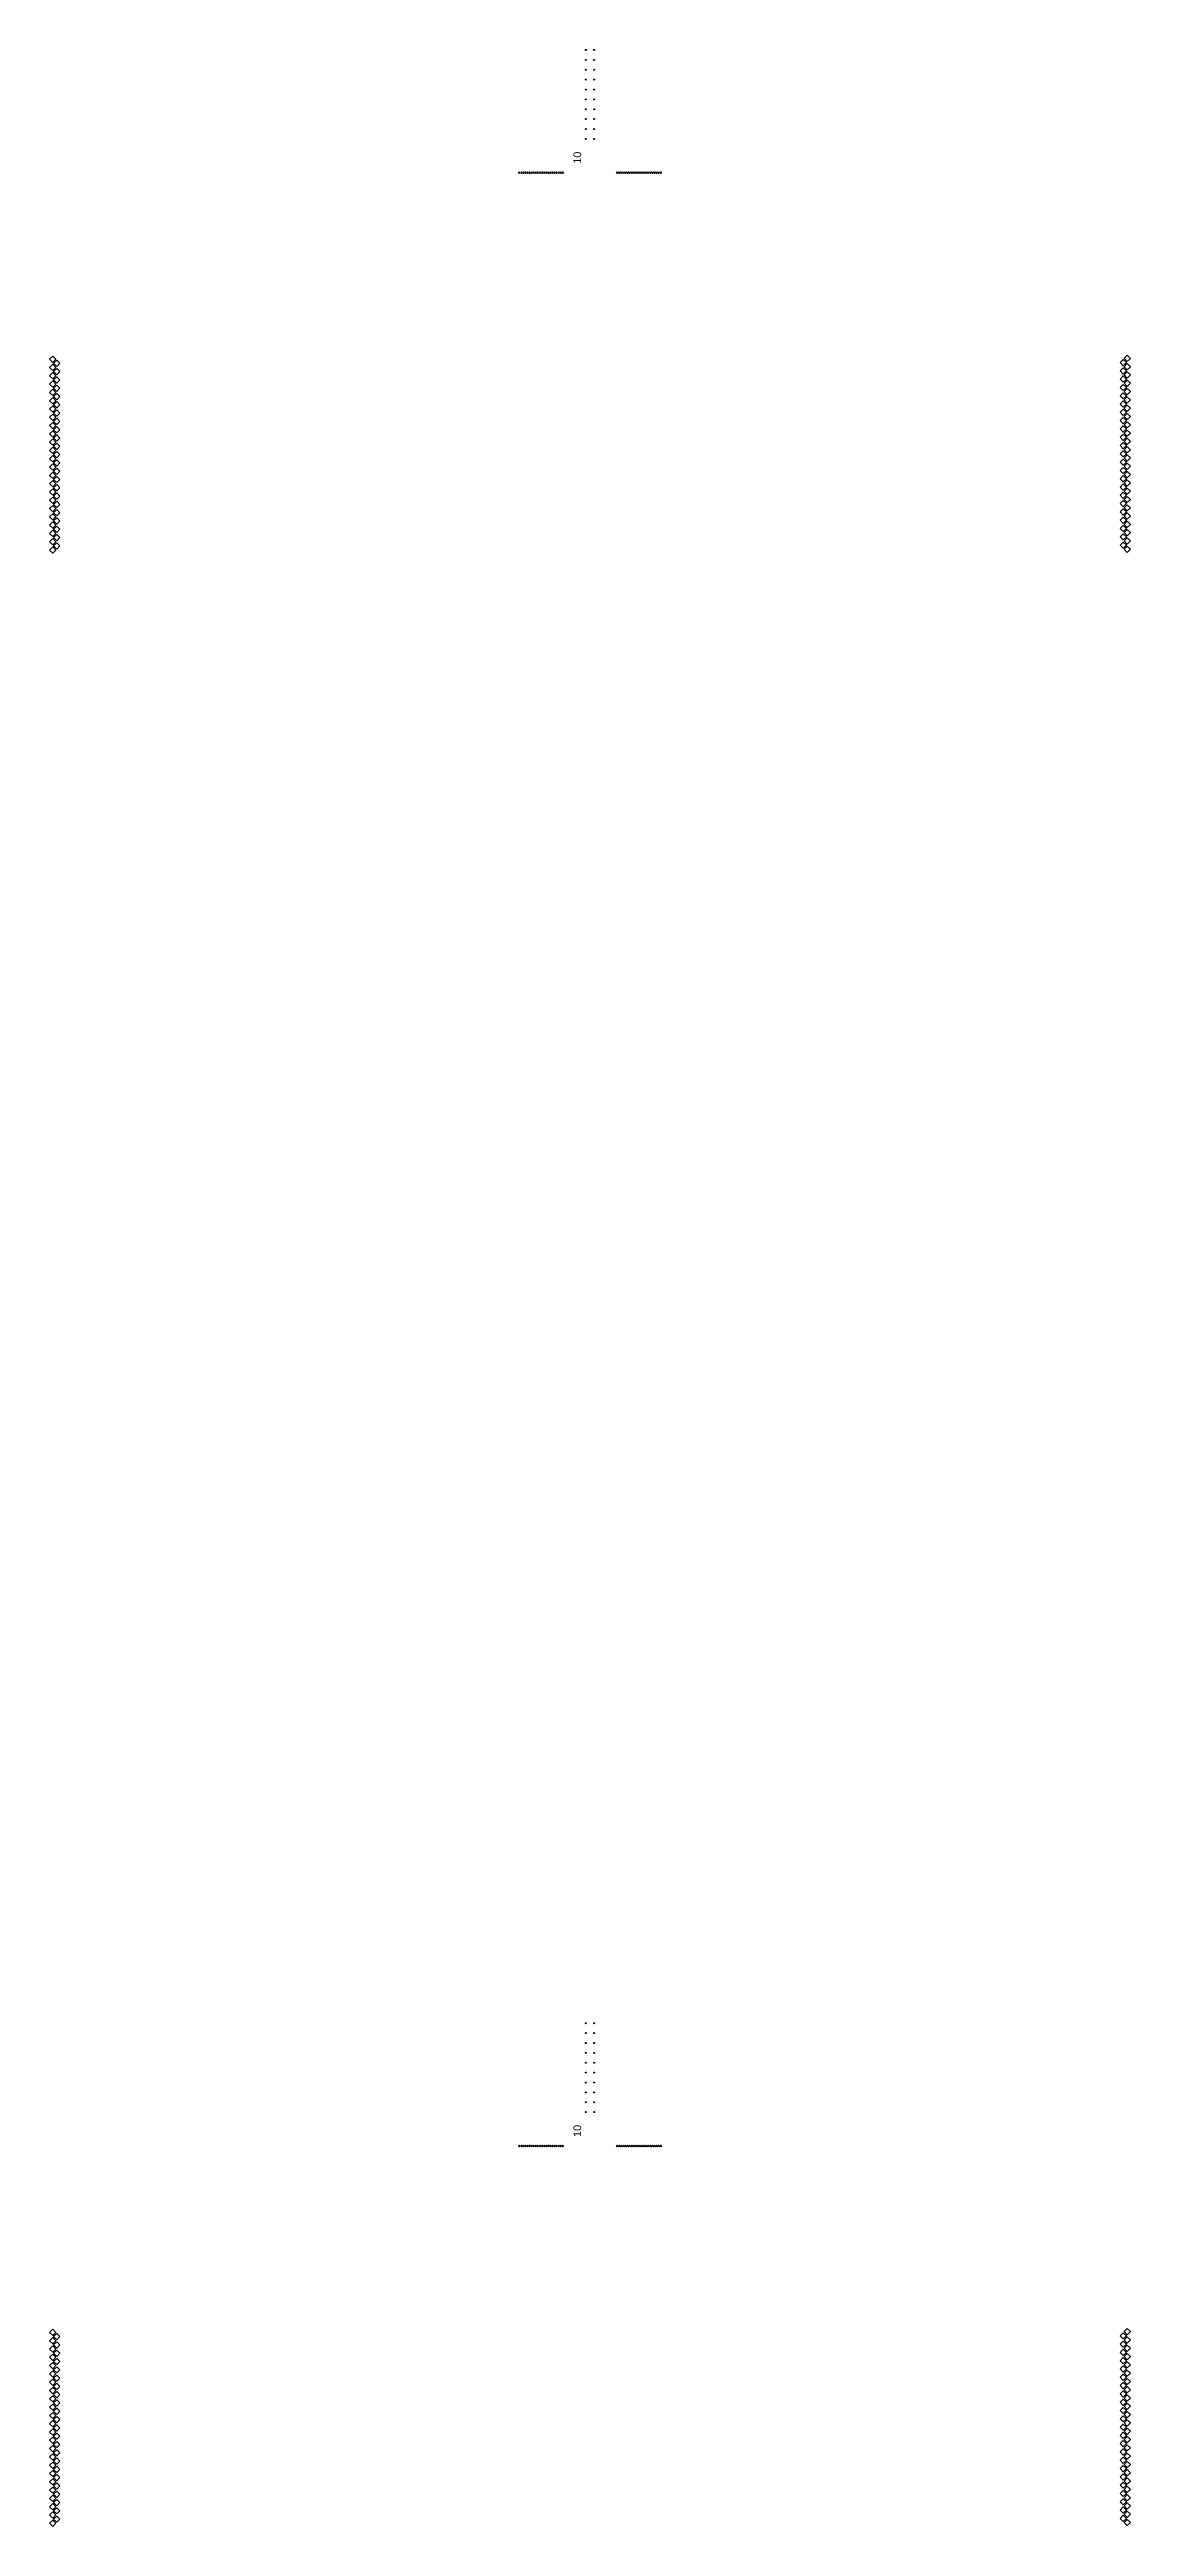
# Model space of a CAD drawing. Header units: inches. Extents: x -5.5 to 5.5, y -35.1 to 35.1.
# Drawn here: x -5.48 to 5.47, y -35.15 to -10.07 of the extents above; entities that cross this region are included whole.
import ezdxf

# ---------------------------------------------------------------- set-up
doc = ezdxf.new("R2010")
doc.units = ezdxf.units.IN
doc.header["$MEASUREMENT"] = 0
doc.styles.get("Standard").update_dxf_attribs({"font": 'arial.ttf'})

msp = doc.modelspace()

# ---------------------------------------------------------------- texts
at = {"char_height": 0.0785, "attachment_point": 1, "rotation": 90}
for insert in [(-0.173, -11.226), (-0.173, -31.202)]:
    msp.add_mtext_dynamic_manual_height_columns('10', width=0.27962, gutter_width=1, heights=[0.136], dxfattribs=dict(at, insert=insert))

# ---------------------------------------------------------------- blocks, each defined once
blk = doc.blocks.new('*U19')
for centre in [(-0.042, 0), (0.042, 0)]:
    blk.add_circle(centre, 0.005)
blk = doc.blocks.new('*U20')
at = {"color": 0, "linetype": 'ByBlock', "lineweight": -2, "transparency": 16777216}
for p in [(0, 0.9), (0, 0.8), (0, 0.7), (0, 0.6), (0, 0.5), (0, 0.4), (0, 0.3), (0, 0.2), (0, 0.1), (0, 0)]:
    blk.add_blockref('*U19', p, dxfattribs=at)
blk = doc.blocks.new('*U23')
for centre in [(-0.042, 0), (0.042, 0)]:
    blk.add_circle(centre, 0.005)
blk = doc.blocks.new('*U24')
at = {"color": 0, "linetype": 'ByBlock', "lineweight": -2, "transparency": 16777216}
for p in [(0, 0.9), (0, 0.8), (0, 0.7), (0, 0.6), (0, 0.5), (0, 0.4), (0, 0.3), (0, 0.2), (0, 0.1), (0, 0)]:
    blk.add_blockref('*U23', p, dxfattribs=at)

# ---------------------------------------------------------------- linework, layer by layer
for points in [[(-0.714, -11.317), (-0.721, -11.31), (-0.728, -11.317), (-0.721, -11.324)], [(-0.693, -11.317), (-0.7, -11.31), (-0.707, -11.317), (-0.7, -11.324)], [(-0.672, -11.317), (-0.679, -11.31), (-0.686, -11.317), (-0.679, -11.324)], [(-0.651, -11.317), (-0.658, -11.31), (-0.665, -11.317), (-0.658, -11.324)], [(-0.63, -11.317), (-0.637, -11.31), (-0.644, -11.317), (-0.637, -11.324)], [(-0.609, -11.317), (-0.616, -11.31), (-0.623, -11.317), (-0.616, -11.324)], [(-0.588, -11.317), (-0.595, -11.31), (-0.602, -11.317), (-0.595, -11.324)], [(-0.567, -11.317), (-0.574, -11.31), (-0.581, -11.317), (-0.574, -11.324)], [(-0.546, -11.317), (-0.553, -11.31), (-0.56, -11.317), (-0.553, -11.324)], [(-0.525, -11.317), (-0.532, -11.31), (-0.539, -11.317), (-0.532, -11.324)], [(-0.504, -11.317), (-0.511, -11.31), (-0.518, -11.317), (-0.511, -11.324)], [(-0.483, -11.317), (-0.49, -11.31), (-0.497, -11.317), (-0.49, -11.324)], [(-0.462, -11.317), (-0.469, -11.31), (-0.476, -11.317), (-0.469, -11.324)], [(-0.441, -11.317), (-0.448, -11.31), (-0.455, -11.317), (-0.448, -11.324)], [(-0.42, -11.317), (-0.427, -11.31), (-0.434, -11.317), (-0.427, -11.324)], [(-0.399, -11.317), (-0.406, -11.31), (-0.413, -11.317), (-0.406, -11.324)], [(-0.378, -11.317), (-0.385, -11.31), (-0.392, -11.317), (-0.385, -11.324)], [(-0.357, -11.317), (-0.364, -11.31), (-0.371, -11.317), (-0.364, -11.324)], [(-0.336, -11.317), (-0.343, -11.31), (-0.35, -11.317), (-0.343, -11.324)], [(-0.315, -11.317), (-0.322, -11.31), (-0.329, -11.317), (-0.322, -11.324)], [(-0.294, -11.317), (-0.301, -11.31), (-0.308, -11.317), (-0.301, -11.324)], [(-0.273, -11.317), (-0.28, -11.31), (-0.287, -11.317), (-0.28, -11.324)], [(0.263, -11.317), (0.27, -11.31), (0.277, -11.317), (0.27, -11.324)], [(0.284, -11.317), (0.291, -11.31), (0.298, -11.317), (0.291, -11.324)], [(0.305, -11.317), (0.312, -11.31), (0.319, -11.317), (0.312, -11.324)], [(0.326, -11.317), (0.333, -11.31), (0.34, -11.317), (0.333, -11.324)], [(0.347, -11.317), (0.354, -11.31), (0.361, -11.317), (0.354, -11.324)], [(0.368, -11.317), (0.375, -11.31), (0.382, -11.317), (0.375, -11.324)], [(0.389, -11.317), (0.396, -11.31), (0.403, -11.317), (0.396, -11.324)], [(0.41, -11.317), (0.417, -11.31), (0.424, -11.317), (0.417, -11.324)], [(0.431, -11.317), (0.438, -11.31), (0.445, -11.317), (0.438, -11.324)], [(0.452, -11.317), (0.459, -11.31), (0.466, -11.317), (0.459, -11.324)], [(0.473, -11.317), (0.48, -11.31), (0.487, -11.317), (0.48, -11.324)], [(0.494, -11.317), (0.501, -11.31), (0.508, -11.317), (0.501, -11.324)], [(0.515, -11.317), (0.522, -11.31), (0.529, -11.317), (0.522, -11.324)], [(0.536, -11.317), (0.543, -11.31), (0.55, -11.317), (0.543, -11.324)], [(0.557, -11.317), (0.564, -11.31), (0.571, -11.317), (0.564, -11.324)], [(0.578, -11.317), (0.585, -11.31), (0.592, -11.317), (0.585, -11.324)], [(0.599, -11.317), (0.606, -11.31), (0.613, -11.317), (0.606, -11.324)], [(0.62, -11.317), (0.627, -11.31), (0.634, -11.317), (0.627, -11.324)], [(0.641, -11.317), (0.648, -11.31), (0.655, -11.317), (0.648, -11.324)], [(0.662, -11.317), (0.669, -11.31), (0.676, -11.317), (0.669, -11.324)], [(0.683, -11.317), (0.69, -11.31), (0.697, -11.317), (0.69, -11.324)], [(0.704, -11.317), (0.711, -11.31), (0.718, -11.317), (0.711, -11.324)], [(-5.478, -13.205), (-5.446, -13.173), (-5.414, -13.205), (-5.446, -13.237)], [(-5.446, -13.321), (-5.478, -13.289), (-5.446, -13.257), (-5.414, -13.289)], [(-5.436, -13.247), (-5.404, -13.215), (-5.372, -13.247), (-5.404, -13.279)], [(5.426, -13.239), (5.394, -13.207), (5.362, -13.239), (5.394, -13.271)], [(5.468, -13.197), (5.436, -13.165), (5.404, -13.197), (5.436, -13.229)], [(5.436, -13.313), (5.468, -13.281), (5.436, -13.249), (5.404, -13.281)], [(-5.446, -13.405), (-5.478, -13.373), (-5.446, -13.341), (-5.414, -13.373)], [(-5.446, -13.489), (-5.478, -13.457), (-5.446, -13.425), (-5.414, -13.457)], [(-5.446, -13.573), (-5.478, -13.541), (-5.446, -13.509), (-5.414, -13.541)], [(-5.436, -13.331), (-5.404, -13.299), (-5.372, -13.331), (-5.404, -13.363)], [(-5.436, -13.415), (-5.404, -13.383), (-5.372, -13.415), (-5.404, -13.447)], [(-5.404, -13.467), (-5.372, -13.499), (-5.404, -13.531), (-5.436, -13.499)], [(5.426, -13.323), (5.394, -13.291), (5.362, -13.323), (5.394, -13.355)], [(5.426, -13.407), (5.394, -13.375), (5.362, -13.407), (5.394, -13.439)], [(5.394, -13.46), (5.362, -13.491), (5.394, -13.523), (5.426, -13.491)], [(5.436, -13.397), (5.468, -13.365), (5.436, -13.333), (5.404, -13.365)], [(5.436, -13.481), (5.468, -13.449), (5.436, -13.417), (5.404, -13.449)], [(5.436, -13.565), (5.468, -13.533), (5.436, -13.502), (5.404, -13.533)], [(-5.446, -13.657), (-5.478, -13.625), (-5.446, -13.593), (-5.414, -13.625)], [(-5.446, -13.741), (-5.478, -13.709), (-5.446, -13.677), (-5.414, -13.709)], [(-5.446, -13.825), (-5.478, -13.793), (-5.446, -13.761), (-5.414, -13.793)], [(-5.404, -13.551), (-5.372, -13.583), (-5.404, -13.615), (-5.436, -13.583)], [(-5.404, -13.635), (-5.372, -13.667), (-5.404, -13.699), (-5.436, -13.667)], [(-5.404, -13.719), (-5.372, -13.751), (-5.404, -13.783), (-5.436, -13.751)], [(5.394, -13.544), (5.362, -13.575), (5.394, -13.607), (5.426, -13.575)], [(5.394, -13.628), (5.362, -13.659), (5.394, -13.691), (5.426, -13.659)], [(5.394, -13.712), (5.362, -13.743), (5.394, -13.775), (5.426, -13.743)], [(5.436, -13.649), (5.468, -13.617), (5.436, -13.586), (5.404, -13.617)], [(5.436, -13.733), (5.468, -13.701), (5.436, -13.67), (5.404, -13.701)], [(5.436, -13.817), (5.468, -13.785), (5.436, -13.754), (5.404, -13.785)], [(-5.446, -13.909), (-5.478, -13.877), (-5.446, -13.845), (-5.414, -13.877)], [(-5.446, -13.993), (-5.478, -13.961), (-5.446, -13.929), (-5.414, -13.961)], [(-5.446, -14.077), (-5.478, -14.045), (-5.446, -14.013), (-5.414, -14.045)], [(-5.446, -14.077), (-5.478, -14.045), (-5.446, -14.013), (-5.414, -14.045)], [(-5.404, -13.803), (-5.372, -13.835), (-5.404, -13.867), (-5.436, -13.835)], [(-5.404, -13.887), (-5.372, -13.919), (-5.404, -13.951), (-5.436, -13.919)], [(-5.404, -13.971), (-5.372, -14.003), (-5.404, -14.035), (-5.436, -14.003)], [(5.394, -13.796), (5.362, -13.827), (5.394, -13.859), (5.426, -13.827)], [(5.394, -13.88), (5.362, -13.911), (5.394, -13.943), (5.426, -13.911)], [(5.394, -13.964), (5.362, -13.995), (5.394, -14.027), (5.426, -13.995)], [(5.436, -13.901), (5.468, -13.869), (5.436, -13.838), (5.404, -13.869)], [(5.436, -13.985), (5.468, -13.953), (5.436, -13.922), (5.404, -13.953)], [(5.436, -14.069), (5.468, -14.037), (5.436, -14.006), (5.404, -14.037)], [(5.436, -14.069), (5.468, -14.037), (5.436, -14.006), (5.404, -14.037)], [(-5.446, -14.161), (-5.478, -14.129), (-5.446, -14.097), (-5.414, -14.129)], [(-5.446, -14.245), (-5.478, -14.213), (-5.446, -14.181), (-5.414, -14.213)], [(-5.478, -14.297), (-5.446, -14.265), (-5.414, -14.297), (-5.446, -14.329)], [(-5.436, -14.087), (-5.404, -14.055), (-5.372, -14.087), (-5.404, -14.119)], [(-5.436, -14.171), (-5.404, -14.139), (-5.372, -14.171), (-5.404, -14.203)], [(-5.404, -14.223), (-5.372, -14.255), (-5.404, -14.287), (-5.436, -14.255)], [(5.426, -14.079), (5.394, -14.048), (5.362, -14.079), (5.394, -14.111)], [(5.426, -14.163), (5.394, -14.132), (5.362, -14.163), (5.394, -14.195)], [(5.394, -14.216), (5.362, -14.247), (5.394, -14.279), (5.426, -14.247)], [(5.436, -14.153), (5.468, -14.121), (5.436, -14.09), (5.404, -14.121)], [(5.436, -14.237), (5.468, -14.205), (5.436, -14.174), (5.404, -14.205)], [(5.468, -14.289), (5.436, -14.258), (5.404, -14.289), (5.436, -14.321)], [(-5.446, -14.413), (-5.478, -14.381), (-5.446, -14.349), (-5.414, -14.381)], [(-5.446, -14.497), (-5.478, -14.465), (-5.446, -14.433), (-5.414, -14.465)], [(-5.446, -14.581), (-5.478, -14.549), (-5.446, -14.517), (-5.414, -14.549)], [(-5.436, -14.339), (-5.404, -14.307), (-5.372, -14.339), (-5.404, -14.371)], [(-5.436, -14.423), (-5.404, -14.391), (-5.372, -14.423), (-5.404, -14.455)], [(-5.436, -14.507), (-5.404, -14.475), (-5.372, -14.507), (-5.404, -14.539)], [(5.426, -14.331), (5.394, -14.3), (5.362, -14.331), (5.394, -14.363)], [(5.426, -14.415), (5.394, -14.384), (5.362, -14.415), (5.394, -14.447)], [(5.426, -14.499), (5.394, -14.468), (5.362, -14.499), (5.394, -14.531)], [(5.436, -14.405), (5.468, -14.373), (5.436, -14.342), (5.404, -14.373)], [(5.436, -14.489), (5.468, -14.457), (5.436, -14.426), (5.404, -14.457)], [(5.436, -14.573), (5.468, -14.541), (5.436, -14.51), (5.404, -14.541)], [(-5.446, -14.665), (-5.478, -14.633), (-5.446, -14.601), (-5.414, -14.633)], [(-5.446, -14.749), (-5.478, -14.717), (-5.446, -14.685), (-5.414, -14.717)], [(-5.446, -14.833), (-5.478, -14.801), (-5.446, -14.769), (-5.414, -14.801)], [(-5.404, -14.559), (-5.372, -14.591), (-5.404, -14.623), (-5.436, -14.591)], [(-5.404, -14.643), (-5.372, -14.675), (-5.404, -14.707), (-5.436, -14.675)], [(-5.404, -14.727), (-5.372, -14.759), (-5.404, -14.791), (-5.436, -14.759)], [(5.394, -14.552), (5.362, -14.583), (5.394, -14.615), (5.426, -14.583)], [(5.394, -14.636), (5.362, -14.667), (5.394, -14.699), (5.426, -14.667)], [(5.394, -14.72), (5.362, -14.751), (5.394, -14.783), (5.426, -14.751)], [(5.436, -14.657), (5.468, -14.625), (5.436, -14.594), (5.404, -14.625)], [(5.436, -14.741), (5.468, -14.709), (5.436, -14.678), (5.404, -14.709)], [(5.436, -14.825), (5.468, -14.793), (5.436, -14.762), (5.404, -14.793)], [(-5.446, -14.917), (-5.478, -14.885), (-5.446, -14.853), (-5.414, -14.885)], [(-5.446, -15.001), (-5.478, -14.969), (-5.446, -14.937), (-5.414, -14.969)], [(-5.446, -15.085), (-5.478, -15.053), (-5.446, -15.021), (-5.414, -15.053)], [(-5.404, -14.811), (-5.372, -14.843), (-5.404, -14.875), (-5.436, -14.843)], [(-5.404, -14.895), (-5.372, -14.927), (-5.404, -14.959), (-5.436, -14.927)], [(-5.404, -14.979), (-5.372, -15.011), (-5.404, -15.043), (-5.436, -15.011)], [(5.394, -14.804), (5.362, -14.835), (5.394, -14.867), (5.426, -14.835)], [(5.394, -14.888), (5.362, -14.919), (5.394, -14.951), (5.426, -14.919)], [(5.394, -14.972), (5.362, -15.003), (5.394, -15.035), (5.426, -15.003)], [(5.436, -14.909), (5.468, -14.877), (5.436, -14.846), (5.404, -14.877)], [(5.436, -14.993), (5.468, -14.961), (5.436, -14.93), (5.404, -14.961)], [(5.436, -15.077), (5.468, -15.045), (5.436, -15.014), (5.404, -15.045)], [(-5.446, -15.169), (-5.478, -15.137), (-5.446, -15.105), (-5.414, -15.137)], [(-5.404, -15.063), (-5.372, -15.095), (-5.404, -15.127), (-5.436, -15.095)], [(5.394, -15.056), (5.362, -15.087), (5.394, -15.119), (5.426, -15.087)], [(5.436, -15.161), (5.468, -15.129), (5.436, -15.098), (5.404, -15.129)], [(-0.714, -31.293), (-0.721, -31.286), (-0.728, -31.293), (-0.721, -31.301)], [(-0.693, -31.293), (-0.7, -31.286), (-0.707, -31.293), (-0.7, -31.301)], [(-0.672, -31.293), (-0.679, -31.286), (-0.686, -31.293), (-0.679, -31.301)], [(-0.651, -31.293), (-0.658, -31.286), (-0.665, -31.293), (-0.658, -31.301)], [(-0.63, -31.293), (-0.637, -31.286), (-0.644, -31.293), (-0.637, -31.301)], [(-0.609, -31.293), (-0.616, -31.286), (-0.623, -31.293), (-0.616, -31.301)], [(-0.588, -31.293), (-0.595, -31.286), (-0.602, -31.293), (-0.595, -31.301)], [(-0.567, -31.293), (-0.574, -31.286), (-0.581, -31.293), (-0.574, -31.301)], [(-0.546, -31.293), (-0.553, -31.286), (-0.56, -31.293), (-0.553, -31.301)], [(-0.525, -31.293), (-0.532, -31.286), (-0.539, -31.293), (-0.532, -31.301)], [(-0.504, -31.293), (-0.511, -31.286), (-0.518, -31.293), (-0.511, -31.301)], [(-0.483, -31.293), (-0.49, -31.286), (-0.497, -31.293), (-0.49, -31.301)], [(-0.462, -31.293), (-0.469, -31.286), (-0.476, -31.293), (-0.469, -31.301)], [(-0.441, -31.293), (-0.448, -31.286), (-0.455, -31.293), (-0.448, -31.301)], [(-0.42, -31.293), (-0.427, -31.286), (-0.434, -31.293), (-0.427, -31.301)], [(-0.399, -31.293), (-0.406, -31.286), (-0.413, -31.293), (-0.406, -31.301)], [(-0.378, -31.293), (-0.385, -31.286), (-0.392, -31.293), (-0.385, -31.301)], [(-0.357, -31.293), (-0.364, -31.286), (-0.371, -31.293), (-0.364, -31.301)], [(-0.336, -31.293), (-0.343, -31.286), (-0.35, -31.293), (-0.343, -31.301)], [(-0.315, -31.293), (-0.322, -31.286), (-0.329, -31.293), (-0.322, -31.301)], [(-0.294, -31.293), (-0.301, -31.286), (-0.308, -31.293), (-0.301, -31.301)], [(-0.273, -31.293), (-0.28, -31.286), (-0.287, -31.293), (-0.28, -31.301)], [(0.263, -31.293), (0.27, -31.286), (0.277, -31.293), (0.27, -31.301)], [(0.284, -31.293), (0.291, -31.286), (0.298, -31.293), (0.291, -31.301)], [(0.305, -31.293), (0.312, -31.286), (0.319, -31.293), (0.312, -31.301)], [(0.326, -31.293), (0.333, -31.286), (0.34, -31.293), (0.333, -31.301)], [(0.347, -31.293), (0.354, -31.286), (0.361, -31.293), (0.354, -31.301)], [(0.368, -31.293), (0.375, -31.286), (0.382, -31.293), (0.375, -31.301)], [(0.389, -31.293), (0.396, -31.286), (0.403, -31.293), (0.396, -31.301)], [(0.41, -31.293), (0.417, -31.286), (0.424, -31.293), (0.417, -31.301)], [(0.431, -31.293), (0.438, -31.286), (0.445, -31.293), (0.438, -31.301)], [(0.452, -31.293), (0.459, -31.286), (0.466, -31.293), (0.459, -31.301)], [(0.473, -31.293), (0.48, -31.286), (0.487, -31.293), (0.48, -31.301)], [(0.494, -31.293), (0.501, -31.286), (0.508, -31.293), (0.501, -31.301)], [(0.515, -31.293), (0.522, -31.286), (0.529, -31.293), (0.522, -31.301)], [(0.536, -31.293), (0.543, -31.286), (0.55, -31.293), (0.543, -31.301)], [(0.557, -31.293), (0.564, -31.286), (0.571, -31.293), (0.564, -31.301)], [(0.578, -31.293), (0.585, -31.286), (0.592, -31.293), (0.585, -31.301)], [(0.599, -31.293), (0.606, -31.286), (0.613, -31.293), (0.606, -31.301)], [(0.62, -31.293), (0.627, -31.286), (0.634, -31.293), (0.627, -31.301)], [(0.641, -31.293), (0.648, -31.286), (0.655, -31.293), (0.648, -31.301)], [(0.662, -31.293), (0.669, -31.286), (0.676, -31.293), (0.669, -31.301)], [(0.683, -31.293), (0.69, -31.286), (0.697, -31.293), (0.69, -31.301)], [(0.704, -31.293), (0.711, -31.286), (0.718, -31.293), (0.711, -31.301)], [(-5.478, -33.181), (-5.446, -33.149), (-5.414, -33.181), (-5.446, -33.213)], [(-5.446, -33.297), (-5.478, -33.265), (-5.446, -33.233), (-5.414, -33.265)], [(-5.446, -33.381), (-5.478, -33.349), (-5.446, -33.317), (-5.414, -33.349)], [(-5.436, -33.223), (-5.404, -33.191), (-5.372, -33.223), (-5.404, -33.255)], [(-5.436, -33.307), (-5.404, -33.275), (-5.372, -33.307), (-5.404, -33.339)], [(5.426, -33.215), (5.394, -33.184), (5.362, -33.215), (5.394, -33.247)], [(5.426, -33.299), (5.394, -33.268), (5.362, -33.299), (5.394, -33.331)], [(5.468, -33.173), (5.436, -33.142), (5.404, -33.173), (5.436, -33.205)], [(5.436, -33.289), (5.468, -33.257), (5.436, -33.226), (5.404, -33.257)], [(5.436, -33.373), (5.468, -33.341), (5.436, -33.31), (5.404, -33.341)], [(-5.446, -33.465), (-5.478, -33.433), (-5.446, -33.401), (-5.414, -33.433)], [(-5.446, -33.549), (-5.478, -33.517), (-5.446, -33.486), (-5.414, -33.517)], [(-5.446, -33.633), (-5.478, -33.601), (-5.446, -33.57), (-5.414, -33.601)], [(-5.436, -33.391), (-5.404, -33.359), (-5.372, -33.391), (-5.404, -33.423)], [(-5.404, -33.444), (-5.372, -33.475), (-5.404, -33.507), (-5.436, -33.475)], [(-5.404, -33.528), (-5.372, -33.559), (-5.404, -33.591), (-5.436, -33.559)], [(5.426, -33.383), (5.394, -33.352), (5.362, -33.383), (5.394, -33.415)], [(5.394, -33.436), (5.362, -33.467), (5.394, -33.499), (5.426, -33.467)], [(5.394, -33.52), (5.362, -33.551), (5.394, -33.583), (5.426, -33.551)], [(5.436, -33.457), (5.468, -33.425), (5.436, -33.394), (5.404, -33.425)], [(5.436, -33.541), (5.468, -33.509), (5.436, -33.478), (5.404, -33.509)], [(5.436, -33.625), (5.468, -33.593), (5.436, -33.562), (5.404, -33.593)], [(-5.446, -33.717), (-5.478, -33.685), (-5.446, -33.654), (-5.414, -33.685)], [(-5.446, -33.801), (-5.478, -33.769), (-5.446, -33.738), (-5.414, -33.769)], [(-5.446, -33.885), (-5.478, -33.853), (-5.446, -33.822), (-5.414, -33.853)], [(-5.404, -33.612), (-5.372, -33.643), (-5.404, -33.675), (-5.436, -33.643)], [(-5.404, -33.696), (-5.372, -33.727), (-5.404, -33.759), (-5.436, -33.727)], [(-5.404, -33.78), (-5.372, -33.811), (-5.404, -33.843), (-5.436, -33.811)], [(5.394, -33.604), (5.362, -33.635), (5.394, -33.667), (5.426, -33.635)], [(5.394, -33.688), (5.362, -33.719), (5.394, -33.751), (5.426, -33.719)], [(5.394, -33.772), (5.362, -33.803), (5.394, -33.835), (5.426, -33.803)], [(5.436, -33.709), (5.468, -33.677), (5.436, -33.646), (5.404, -33.677)], [(5.436, -33.793), (5.468, -33.761), (5.436, -33.73), (5.404, -33.761)], [(5.436, -33.877), (5.468, -33.845), (5.436, -33.814), (5.404, -33.845)], [(-5.446, -33.969), (-5.478, -33.937), (-5.446, -33.906), (-5.414, -33.937)], [(-5.446, -34.053), (-5.478, -34.021), (-5.446, -33.99), (-5.414, -34.021)], [(-5.446, -34.053), (-5.478, -34.021), (-5.446, -33.99), (-5.414, -34.021)], [(-5.446, -34.137), (-5.478, -34.105), (-5.446, -34.074), (-5.414, -34.105)], [(-5.404, -33.864), (-5.372, -33.895), (-5.404, -33.927), (-5.436, -33.895)], [(-5.404, -33.948), (-5.372, -33.979), (-5.404, -34.011), (-5.436, -33.979)], [(-5.436, -34.063), (-5.404, -34.032), (-5.372, -34.063), (-5.404, -34.095)], [(5.394, -33.856), (5.362, -33.887), (5.394, -33.919), (5.426, -33.887)], [(5.394, -33.94), (5.362, -33.971), (5.394, -34.003), (5.426, -33.971)], [(5.426, -34.055), (5.394, -34.024), (5.362, -34.055), (5.394, -34.087)], [(5.436, -33.961), (5.468, -33.929), (5.436, -33.898), (5.404, -33.929)], [(5.436, -34.045), (5.468, -34.013), (5.436, -33.982), (5.404, -34.013)], [(5.436, -34.045), (5.468, -34.013), (5.436, -33.982), (5.404, -34.013)], [(5.436, -34.129), (5.468, -34.097), (5.436, -34.066), (5.404, -34.097)], [(-5.446, -34.221), (-5.478, -34.189), (-5.446, -34.158), (-5.414, -34.189)], [(-5.478, -34.273), (-5.446, -34.242), (-5.414, -34.273), (-5.446, -34.305)], [(-5.446, -34.389), (-5.478, -34.357), (-5.446, -34.326), (-5.414, -34.357)], [(-5.436, -34.147), (-5.404, -34.116), (-5.372, -34.147), (-5.404, -34.179)], [(-5.404, -34.2), (-5.372, -34.231), (-5.404, -34.263), (-5.436, -34.231)], [(-5.436, -34.315), (-5.404, -34.284), (-5.372, -34.315), (-5.404, -34.347)], [(5.426, -34.139), (5.394, -34.108), (5.362, -34.139), (5.394, -34.171)], [(5.394, -34.192), (5.362, -34.223), (5.394, -34.255), (5.426, -34.223)], [(5.426, -34.307), (5.394, -34.276), (5.362, -34.307), (5.394, -34.339)], [(5.436, -34.213), (5.468, -34.181), (5.436, -34.15), (5.404, -34.181)], [(5.468, -34.265), (5.436, -34.234), (5.404, -34.265), (5.436, -34.297)], [(5.436, -34.381), (5.468, -34.349), (5.436, -34.318), (5.404, -34.349)], [(-5.446, -34.473), (-5.478, -34.441), (-5.446, -34.41), (-5.414, -34.441)], [(-5.446, -34.557), (-5.478, -34.525), (-5.446, -34.494), (-5.414, -34.525)], [(-5.446, -34.641), (-5.478, -34.609), (-5.446, -34.578), (-5.414, -34.609)], [(-5.436, -34.399), (-5.404, -34.368), (-5.372, -34.399), (-5.404, -34.431)], [(-5.436, -34.483), (-5.404, -34.452), (-5.372, -34.483), (-5.404, -34.515)], [(-5.404, -34.536), (-5.372, -34.567), (-5.404, -34.599), (-5.436, -34.567)], [(5.426, -34.391), (5.394, -34.36), (5.362, -34.391), (5.394, -34.423)], [(5.426, -34.475), (5.394, -34.444), (5.362, -34.475), (5.394, -34.507)], [(5.394, -34.528), (5.362, -34.559), (5.394, -34.591), (5.426, -34.559)], [(5.436, -34.465), (5.468, -34.433), (5.436, -34.402), (5.404, -34.433)], [(5.436, -34.549), (5.468, -34.517), (5.436, -34.486), (5.404, -34.517)], [(5.436, -34.633), (5.468, -34.601), (5.436, -34.57), (5.404, -34.601)], [(-5.446, -34.725), (-5.478, -34.693), (-5.446, -34.662), (-5.414, -34.693)], [(-5.446, -34.809), (-5.478, -34.777), (-5.446, -34.746), (-5.414, -34.777)], [(-5.446, -34.893), (-5.478, -34.861), (-5.446, -34.83), (-5.414, -34.861)], [(-5.404, -34.62), (-5.372, -34.651), (-5.404, -34.683), (-5.436, -34.651)], [(-5.404, -34.704), (-5.372, -34.735), (-5.404, -34.767), (-5.436, -34.735)], [(-5.404, -34.788), (-5.372, -34.819), (-5.404, -34.851), (-5.436, -34.819)], [(5.394, -34.612), (5.362, -34.643), (5.394, -34.675), (5.426, -34.643)], [(5.394, -34.696), (5.362, -34.727), (5.394, -34.759), (5.426, -34.727)], [(5.394, -34.78), (5.362, -34.812), (5.394, -34.843), (5.426, -34.812)], [(5.436, -34.717), (5.468, -34.685), (5.436, -34.654), (5.404, -34.685)], [(5.436, -34.801), (5.468, -34.77), (5.436, -34.738), (5.404, -34.77)], [(5.436, -34.885), (5.468, -34.854), (5.436, -34.822), (5.404, -34.854)], [(-5.446, -34.977), (-5.478, -34.945), (-5.446, -34.914), (-5.414, -34.945)], [(-5.446, -35.061), (-5.478, -35.029), (-5.446, -34.998), (-5.414, -35.029)], [(-5.446, -35.145), (-5.478, -35.113), (-5.446, -35.082), (-5.414, -35.113)], [(-5.404, -34.872), (-5.372, -34.903), (-5.404, -34.935), (-5.436, -34.903)], [(-5.404, -34.956), (-5.372, -34.987), (-5.404, -35.019), (-5.436, -34.987)], [(-5.404, -35.04), (-5.372, -35.071), (-5.404, -35.103), (-5.436, -35.071)], [(5.394, -34.864), (5.362, -34.896), (5.394, -34.927), (5.426, -34.896)], [(5.394, -34.948), (5.362, -34.98), (5.394, -35.011), (5.426, -34.98)], [(5.394, -35.032), (5.362, -35.064), (5.394, -35.095), (5.426, -35.064)], [(5.436, -34.969), (5.468, -34.938), (5.436, -34.906), (5.404, -34.938)], [(5.436, -35.053), (5.468, -35.022), (5.436, -34.99), (5.404, -35.022)], [(5.436, -35.137), (5.468, -35.106), (5.436, -35.074), (5.404, -35.106)]]:
    msp.add_lwpolyline(points, close=True)

# ---------------------------------------------------------------- block references
for name, p in [('*U24', (-0.005, -10.975)), ('*U20', (-0.005, -30.951))]:
    msp.add_blockref(name, p)

msp.set_redraw_order([(e.dxf.handle, doc.entitydb.next_handle()) for e in msp.query("TEXT MTEXT ATTDEF DIMENSION ARC_DIMENSION")])  # texts and dimensions are drawn at this point

doc.saveas('drawing.dxf')
